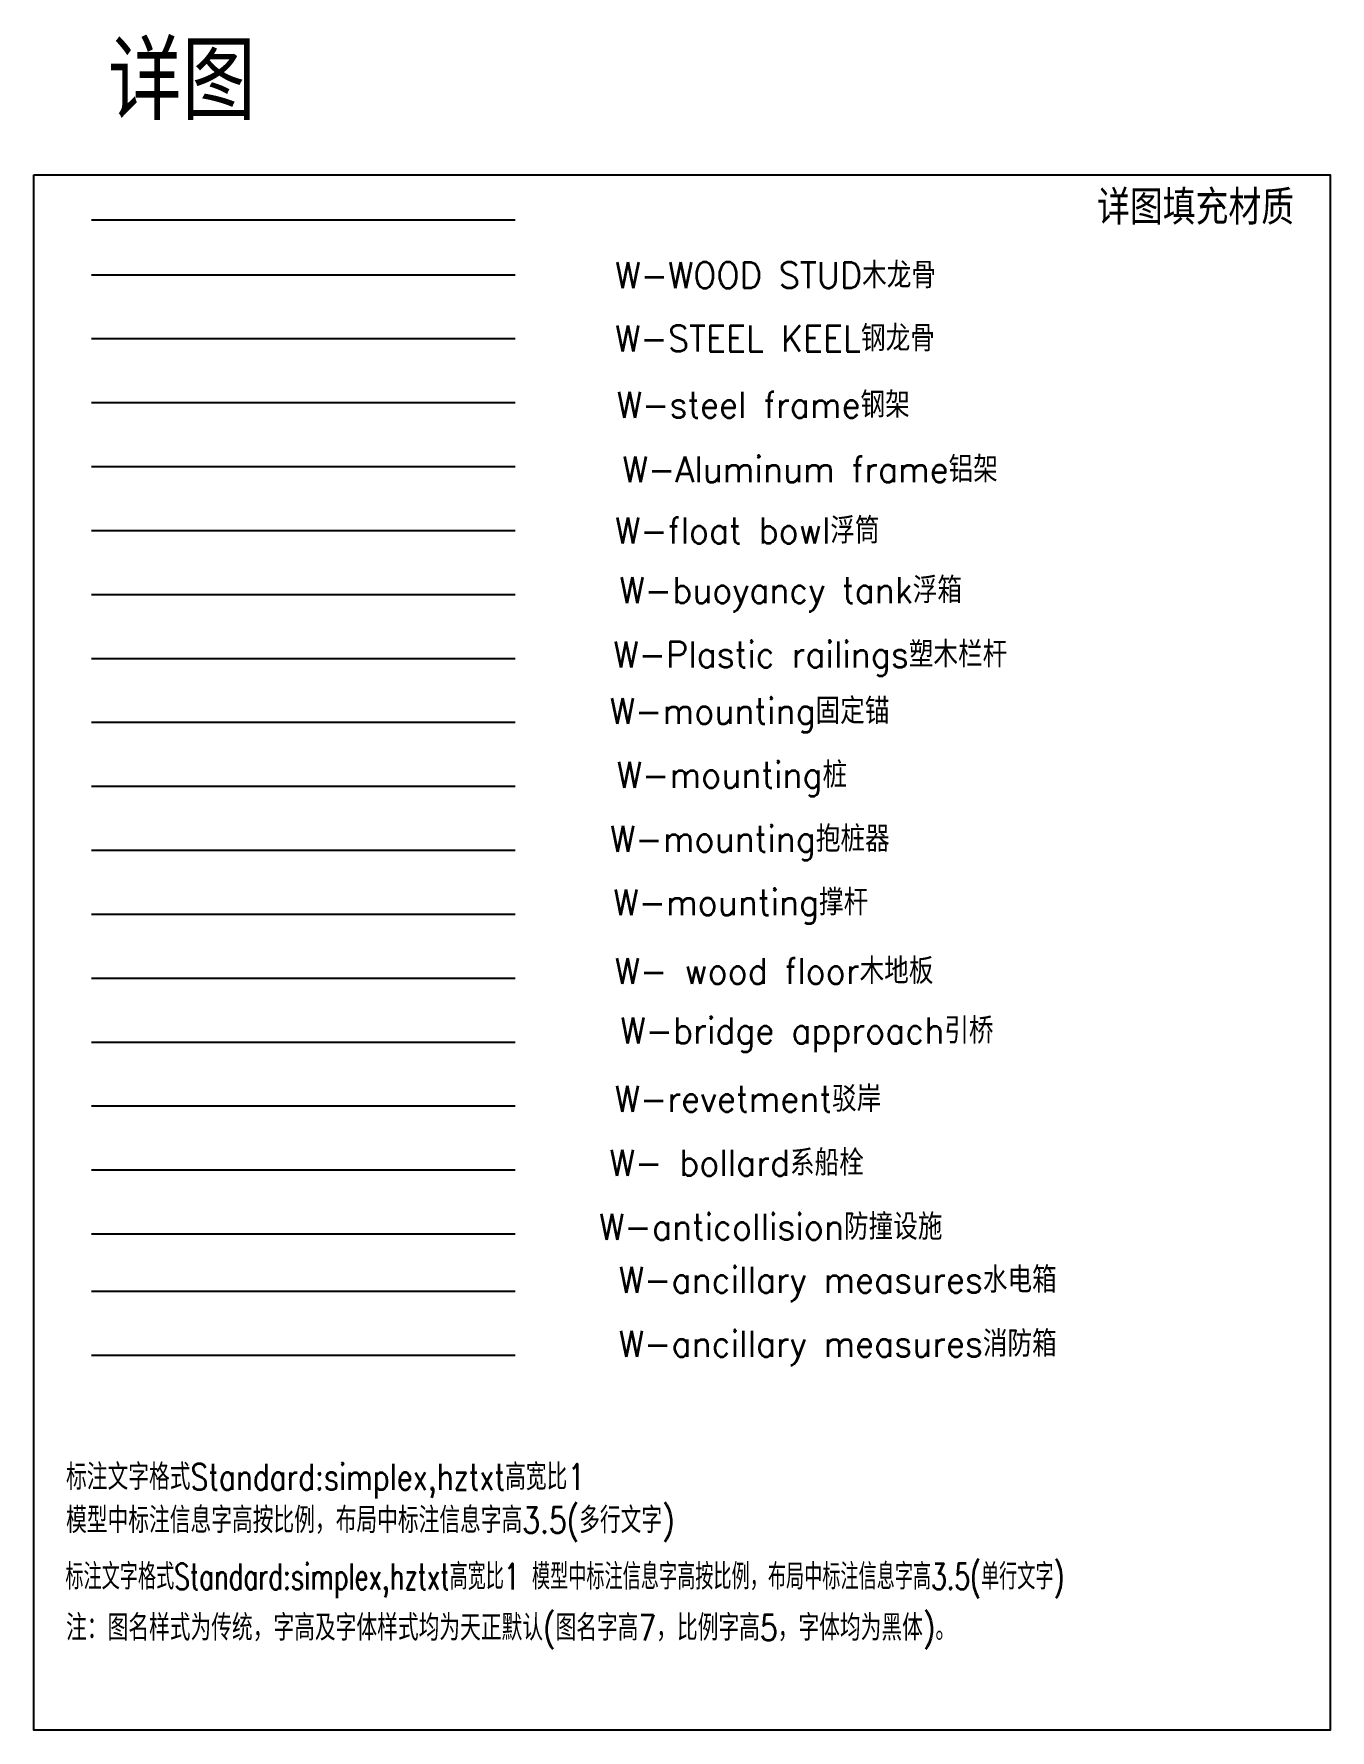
# Model space of a CAD drawing. Extents: x 36536 to 186646, y -14883 to 106449.
# Drawn here: x 61646 to 86646, y 73703 to 106420 of the extents above; entities that cross this region are included whole.
import ezdxf
from ezdxf.enums import TextEntityAlignment as Align

# ---------------------------------------------------------------- set-up
doc = ezdxf.new("R2010")
doc.units = 0
doc.header["$LTSCALE"] = 1000
doc.header["$MEASUREMENT"] = 0
for name, color, linetype in [('L-TEXT文字标注', 7, 'Continuous'), ('W- bollard系船栓', 4, 'Continuous'), ('W-_ANTICOLLISION防撞措施', 6, 'Continuous'), ('W-ALUMINUM_FRAME铝架', 30, 'Continuous'), ('W-ancillary measures附属措施', 1, 'Continuous'), ('W-bridge approach引桥', 4, 'Continuous'), ('W-FLOAT_BOWL浮筒', 253, 'Continuous'), ('W-MOUNTING固定方式', 5, 'Continuous'), ('W-PLASTIC_RAILINGS塑木栏杆', 6, 'Continuous'), ('W-REVETMENT驳岸', 251, 'Continuous'), ('W-STEEL_FRAME钢架', 3, 'Continuous'), ('W-STEEL_KEEL钢龙骨', 5, 'Continuous'), ('W-Water-水流线', 140, 'Continuous'), ('W-WOOD_FLOOR木地板', 30, 'Continuous'), ('W-WOOD_STUD木龙骨', 25, 'Continuous')]:
    doc.layers.add(name, color=color, linetype=linetype)
doc.styles.get("Standard").update_dxf_attribs({"font": 'simplex.shx', "width": 0.8, "bigfont": 'hztxt.shx'})

msp = doc.modelspace()

# ---------------------------------------------------------------- texts
at = {"layer": 'L-TEXT文字标注', "width": 0.95}
for s, height, p in [('详图', 1500, (64498.6, 105589.3)), ('详图填充材质', 666.67, (84052.5, 103109.3))]:
    msp.add_text(s, height=height, dxfattribs=at).set_placement(p, align=Align.MIDDLE)
at = {"layer": 'L-TEXT文字标注', "width": 0.7}
msp.add_text('标注文字格式Standard:simplex,hztxt高宽比1 模型中标注信息字高按比例，布局中标注信息字高3.5(单行文字)', height=500, dxfattribs=at).set_placement((62252.4, 76414.2))
at = {"layer": 'L-TEXT文字标注', "insert": (62266.1, 78835.8), "char_height": 500, "width": 37770.777, "attachment_point": 1}
msp.add_mtext('标注文字格式Standard:simplex,hztxt高宽比1\\P模型中标注信息字高按比例，布局中标注信息字高3.5(多行文字)', dxfattribs=at)
at = {"layer": 'L-TEXT文字标注', "insert": (62266.1, 75928.5), "char_height": 500, "attachment_point": 1}
msp.add_mtext('注：图名样式为传统，字高及字体样式均为天正默认(图名字高7，比例字高5，字体均为黑体)。', dxfattribs=at)
at = {"layer": 'W- bollard系船栓', "width": 0.95}
msp.add_text('W- bollard系船栓', height=500, dxfattribs=at).set_placement((75200.4, 84670.9), align=Align.MIDDLE)
at = {"layer": 'W-_ANTICOLLISION防撞措施', "width": 0.95}
msp.add_text('W-anticollision防撞设施', height=500, dxfattribs=at).set_placement((75858, 83437.6), align=Align.MIDDLE)
at = {"layer": 'W-ALUMINUM_FRAME铝架', "color": 4, "width": 0.95}
msp.add_text('W-Aluminum frame铝架', height=500, dxfattribs=at).set_placement((76618.3, 98046.5), align=Align.MIDDLE)
at = {"layer": 'W-ancillary measures附属措施', "width": 0.95}
for s, p in [('W-ancillary measures水电箱', (77149.9, 82332.6)), ('W-ancillary measures消防箱', (77149.9, 81099.3))]:
    msp.add_text(s, height=500, dxfattribs=at).set_placement(p, align=Align.MIDDLE)
at = {"layer": 'W-bridge approach引桥', "width": 0.95}
msp.add_text('W-bridge approach引桥', height=500, dxfattribs=at).set_placement((76555.1, 87137.6), align=Align.MIDDLE)
at = {"layer": 'W-FLOAT_BOWL浮筒', "width": 0.95}
for s, p in [('W-float bowl浮筒', (75405.6, 96867.4)), ('W-buoyancy tank浮箱', (76242.5, 95634.1))]:
    msp.add_text(s, height=500, dxfattribs=at).set_placement(p, align=Align.MIDDLE)
at = {"layer": 'W-MOUNTING固定方式', "width": 0.95}
for s, p in [('W-mounting固定锚', (75450, 93304.3)), ('W-mounting桩', (75109.5, 92070.9)), ('W-mounting抱桩器', (75455.3, 90837.6)), ('W-mounting撑杆', (75279.8, 89611.9))]:
    msp.add_text(s, height=500, dxfattribs=at).set_placement(p, align=Align.MIDDLE)
at = {"layer": 'W-PLASTIC_RAILINGS塑木栏杆', "width": 0.95}
msp.add_text('W-Plastic railings塑木栏杆', height=500, dxfattribs=at).set_placement((76620.8, 94394), align=Align.MIDDLE)
at = {"layer": 'W-REVETMENT驳岸', "width": 0.95}
msp.add_text('W-revetment驳岸', height=500, dxfattribs=at).set_placement((75418.9, 85904.3), align=Align.MIDDLE)
at = {"layer": 'W-STEEL_FRAME钢架', "width": 0.95}
msp.add_text('W-steel frame钢架', height=500, dxfattribs=at).set_placement((75713.5, 99291.8), align=Align.MIDDLE)
at = {"layer": 'W-STEEL_KEEL钢龙骨', "color": 5, "width": 0.95}
msp.add_text('W-STEEL KEEL钢龙骨', height=500, dxfattribs=at).set_placement((75939.7, 100573.1), align=Align.MIDDLE)
at = {"layer": 'W-WOOD_FLOOR木地板', "width": 0.95}
msp.add_text('W- wood floor木地板', height=500, dxfattribs=at).set_placement((75921.6, 88370.9), align=Align.MIDDLE)
at = {"layer": 'W-WOOD_STUD木龙骨', "width": 0.95}
msp.add_text('W-WOOD STUD木龙骨', height=500, dxfattribs=at).set_placement((75951, 101791.3), align=Align.MIDDLE)

# ---------------------------------------------------------------- linework, layer by layer
msp.add_lwpolyline([(61646.2, 103703.4), (86646.2, 103703.4), (86646.2, 73703.4), (61646.2, 73703.4)], close=True)
at = {"layer": 'W- bollard系船栓'}
msp.add_lwpolyline([(62756.6, 84508.7), (70928.7, 84508.7)], dxfattribs=at)
at = {"layer": 'W-_ANTICOLLISION防撞措施'}
msp.add_lwpolyline([(62756.6, 83275.3), (70928.7, 83275.3)], dxfattribs=at)
at = {"layer": 'W-ALUMINUM_FRAME铝架', "color": 4}
msp.add_lwpolyline([(62756.6, 98075.3), (70928.7, 98075.3)], dxfattribs=at)
at = {"layer": 'W-ancillary measures附属措施'}
for points in [[(62756.6, 82170.4), (70928.7, 82170.4)], [(62756.6, 80937), (70928.7, 80937)]]:
    msp.add_lwpolyline(points, dxfattribs=at)
at = {"layer": 'W-bridge approach引桥'}
msp.add_lwpolyline([(62756.6, 86975.3), (70928.7, 86975.3)], dxfattribs=at)
at = {"layer": 'W-FLOAT_BOWL浮筒'}
for points in [[(62756.6, 96842), (70928.7, 96842)], [(62756.6, 95608.7), (70928.7, 95608.7)]]:
    msp.add_lwpolyline(points, dxfattribs=at)
at = {"layer": 'W-MOUNTING固定方式'}
for points in [[(62756.6, 93142), (70928.7, 93142)], [(62756.6, 91908.7), (70928.7, 91908.7)], [(62756.6, 90675.3), (70928.7, 90675.3)], [(62756.6, 89442), (70928.7, 89442)]]:
    msp.add_lwpolyline(points, dxfattribs=at)
at = {"layer": 'W-PLASTIC_RAILINGS塑木栏杆'}
msp.add_lwpolyline([(62756.6, 94375.3), (70928.7, 94375.3)], dxfattribs=at)
at = {"layer": 'W-REVETMENT驳岸'}
msp.add_lwpolyline([(62756.6, 85742), (70928.7, 85742)], dxfattribs=at)
at = {"layer": 'W-STEEL_FRAME钢架'}
msp.add_lwpolyline([(62756.6, 99308.7), (70928.7, 99308.7)], dxfattribs=at)
at = {"layer": 'W-STEEL_KEEL钢龙骨', "color": 5}
msp.add_lwpolyline([(62756.6, 100542), (70928.7, 100542)], dxfattribs=at)
at = {"layer": 'W-Water-水流线'}
msp.add_lwpolyline([(62756.6, 102830.9), (70928.7, 102830.9)], dxfattribs=at)
at = {"layer": 'W-WOOD_FLOOR木地板'}
msp.add_lwpolyline([(62756.6, 88208.7), (70928.7, 88208.7)], dxfattribs=at)
at = {"layer": 'W-WOOD_STUD木龙骨'}
msp.add_lwpolyline([(62756.6, 101775.3), (70928.7, 101775.3)], dxfattribs=at)

msp.set_redraw_order([(e.dxf.handle, doc.entitydb.next_handle()) for e in msp.query("TEXT MTEXT ATTDEF DIMENSION ARC_DIMENSION")])  # texts and dimensions are drawn at this point

doc.saveas('drawing.dxf')
